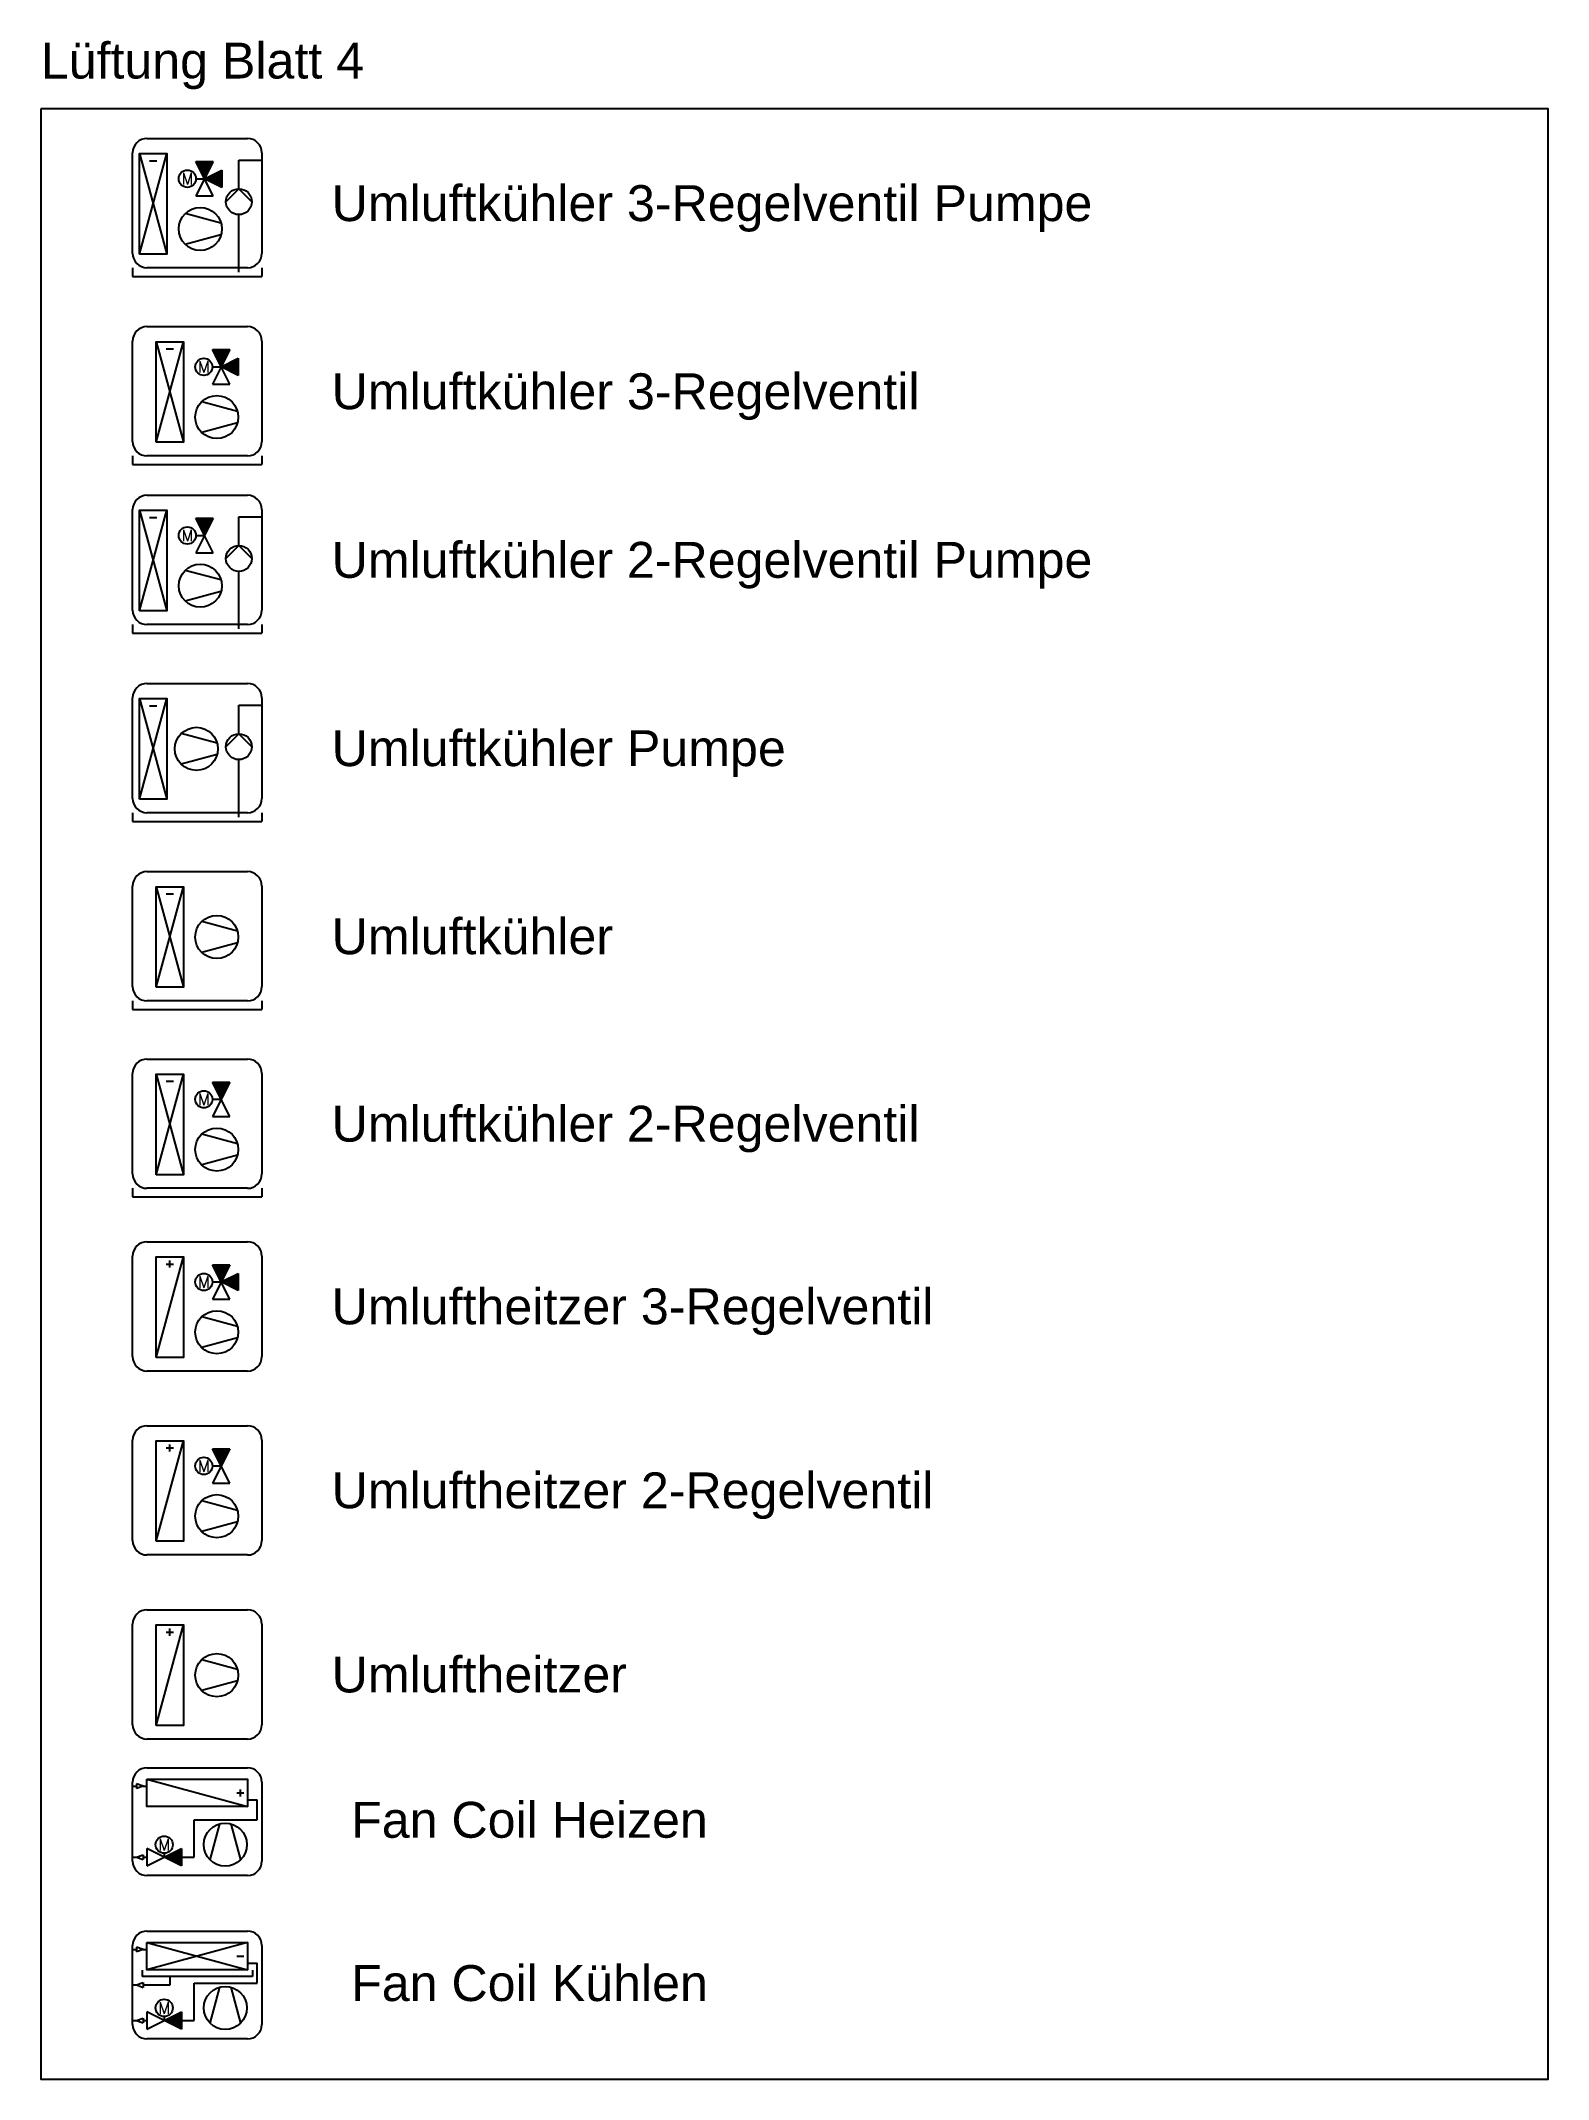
# Model space of a CAD drawing. Header units: millimetres. Extents: x 5800 to 16300, y -122162 to 14524.
# Drawn here: x 5800 to 16300, y -52166 to -37972 of the extents above; entities that cross this region are included whole.
import ezdxf
from ezdxf.enums import TextEntityAlignment as Align

# ---------------------------------------------------------------- set-up
doc = ezdxf.new("R2010")
doc.units = ezdxf.units.MM
doc.styles.add('Romans', font='Romans.shx')
doc.styles.get("Standard").update_dxf_attribs({"font": 'arial.ttf'})

msp = doc.modelspace()

# ---------------------------------------------------------------- texts
at = {"color": 7}
for s, p in [('Umluftkühler 3-Regelventil Pumpe', (7826, -39103)), ('Umluftkühler 3-Regelventil ', (7826, -40413)), ('Umluftkühler 2-Regelventil Pumpe', (7826, -41587)), ('Umluftkühler Pumpe', (7826, -42898)), ('Umluftkühler ', (7826, -44208)), ('Umluftkühler 2-Regelventil', (7826, -45513)), ('Umluftheitzer 3-Regelventil ', (7826, -46785)), ('Umluftheitzer 2-Regelventil', (7826, -48066)), ('Umluftheitzer', (7826, -49348)), ('Fan Coil Heizen', (7962, -50360)), ('Fan Coil Kühlen', (7962, -51497))]:
    msp.add_text(s, height=250, dxfattribs=at).set_placement(p, align=Align.MIDDLE_LEFT)
at = {"insert": (5800, -38148), "char_height": 250, "attachment_point": 4}
msp.add_mtext_dynamic_manual_height_columns('Lüftung Blatt 4', width=4100.87, gutter_width=12.5, heights=[0], dxfattribs=at)

# ---------------------------------------------------------------- blocks, each defined once
blk = doc.blocks.new('Umluftkühler 3-Regelventil Pumpe')
at = {"linetype": 'Continuous', "lineweight": -3}
for points in [[(111, 290), (-9, 290), (51, 170)], [(51, 170), (171, 230), (171, 110)]]:
    blk.add_hatch(color=256, dxfattribs=at).paths.add_polyline_path(points)
for p, q in [((-350, 450), (350, 450)), ((-450, -350), (-450, 350)), ((-402, -355), (-212, 345)), ((-402, 345), (-212, -355)), ((-332, 295), (-282, 295)), ((-9, 290), (111, 290)), ((290, 100), (290, 300)), ((290, 300), (450, 300)), ((450, 350), (450, -350)), ((-9, 170), (51, 170)), ((290, 100), (200, 10)), ((290, 100), (380, 10)), ((165, -140), (-84, -73)), ((290, -480), (290, -80)), ((165, -220), (-84, -287)), ((-450, -450), (-450, -510)), ((-450, -510), (450, -510)), ((350, -450), (-350, -450)), ((450, -450), (450, -510))]:
    blk.add_line(p, q)
for p, q in [((111, 290), (-9, 50)), ((111, 50), (-9, 290)), ((51, 170), (171, 230)), ((171, 110), (51, 170)), ((171, 230), (171, 110)), ((-9, 50), (111, 50))]:
    blk.add_line(p, q, dxfattribs=at)
blk.add_lwpolyline([(-402, -355), (-402, 345), (-212, 345), (-212, -355), (-402, -355)])
for centre, radius in [((-69, 170), 60), ((290, 10), 90), ((21, -180), 150)]:
    blk.add_circle(centre, radius)
for centre, start, end in [((-350, 350), 90, 180), ((350, 350), 0, 90), ((-350, -350), 180, 270), ((350, -350), 270, 0)]:
    blk.add_arc(centre, 100, start, end)
at = {"style": 'Romans'}
blk.add_text('M', height=80, dxfattribs=at).set_placement((-69, 170), align=Align.MIDDLE_CENTER)
blk = doc.blocks.new('Umluftkühler 3-Regelventil')
at = {"linetype": 'Continuous', "lineweight": -3}
for points in [[(226, 290), (106, 290), (166, 170)], [(166, 170), (286, 230), (286, 110)]]:
    blk.add_hatch(color=256, dxfattribs=at).paths.add_polyline_path(points)
for p, q in [((-350, 450), (350, 450)), ((-450, -350), (-450, 350)), ((-286, -355), (-96, 345)), ((-286, 345), (-96, -355)), ((-216, 295), (-166, 295)), ((106, 290), (226, 290)), ((450, 350), (450, -350)), ((106, 170), (166, 170)), ((281, -140), (31, -73)), ((281, -220), (31, -287)), ((-450, -450), (-450, -510)), ((-450, -510), (450, -510)), ((350, -450), (-350, -450)), ((450, -450), (450, -510))]:
    blk.add_line(p, q)
for p, q in [((226, 290), (106, 50)), ((226, 50), (106, 290)), ((166, 170), (286, 230)), ((286, 110), (166, 170)), ((286, 230), (286, 110)), ((106, 50), (226, 50))]:
    blk.add_line(p, q, dxfattribs=at)
blk.add_lwpolyline([(-286, -355), (-286, 345), (-96, 345), (-96, -355), (-286, -355)])
for centre, radius in [((46, 170), 60), ((136, -180), 150)]:
    blk.add_circle(centre, radius)
for centre, start, end in [((-350, 350), 90, 180), ((350, 350), 0, 90), ((-350, -350), 180, 270), ((350, -350), 270, 0)]:
    blk.add_arc(centre, 100, start, end)
at = {"style": 'Romans'}
blk.add_text('M', height=80, dxfattribs=at).set_placement((46, 170), align=Align.MIDDLE_CENTER)
blk = doc.blocks.new('Umluftkühler 2-Regelventil Pumpe')
at = {"linetype": 'Continuous', "lineweight": -3}
blk.add_hatch(color=256, dxfattribs=at).paths.add_polyline_path([(111, 290), (-9, 290), (51, 170)])
for p, q in [((-350, 450), (350, 450)), ((-450, -350), (-450, 350)), ((-402, -355), (-212, 345)), ((-402, 345), (-212, -355)), ((-332, 295), (-282, 295)), ((-9, 290), (111, 290)), ((290, 100), (290, 300)), ((290, 300), (450, 300)), ((450, 350), (450, -350)), ((-9, 170), (51, 170)), ((290, 100), (200, 10)), ((290, 100), (380, 10)), ((165, -140), (-84, -73)), ((290, -480), (290, -80)), ((165, -220), (-84, -287)), ((-450, -450), (-450, -510)), ((-450, -510), (450, -510)), ((350, -450), (-350, -450)), ((450, -450), (450, -510))]:
    blk.add_line(p, q)
for p, q in [((111, 290), (-9, 50)), ((111, 50), (-9, 290)), ((-9, 50), (111, 50))]:
    blk.add_line(p, q, dxfattribs=at)
blk.add_lwpolyline([(-402, -355), (-402, 345), (-212, 345), (-212, -355), (-402, -355)])
for centre, radius in [((-69, 170), 60), ((290, 10), 90), ((21, -180), 150)]:
    blk.add_circle(centre, radius)
for centre, start, end in [((-350, 350), 90, 180), ((350, 350), 0, 90), ((-350, -350), 180, 270), ((350, -350), 270, 0)]:
    blk.add_arc(centre, 100, start, end)
at = {"style": 'Romans'}
blk.add_text('M', height=80, dxfattribs=at).set_placement((-69, 170), align=Align.MIDDLE_CENTER)
blk = doc.blocks.new('Umluftkühler Pumpe')
for p, q in [((-350, 450), (350, 450)), ((-450, -350), (-450, 350)), ((-402, -355), (-212, 345)), ((-402, 345), (-212, -355)), ((-332, 295), (-282, 295)), ((290, 100), (290, 300)), ((290, 300), (450, 300)), ((450, 350), (450, -350)), ((139, 35), (-111, 102)), ((290, 100), (200, 10)), ((290, 100), (380, 10)), ((139, -45), (-111, -112)), ((290, -480), (290, -80)), ((-450, -450), (-450, -510)), ((-450, -510), (450, -510)), ((350, -450), (-350, -450)), ((450, -450), (450, -510))]:
    blk.add_line(p, q)
blk.add_lwpolyline([(-402, -355), (-402, 345), (-212, 345), (-212, -355), (-402, -355)])
for centre, radius in [((-6, -5), 150), ((290, 10), 90)]:
    blk.add_circle(centre, radius)
for centre, start, end in [((-350, 350), 90, 180), ((350, 350), 0, 90), ((-350, -350), 180, 270), ((350, -350), 270, 0)]:
    blk.add_arc(centre, 100, start, end)
blk = doc.blocks.new('Umluftkühler')
for p, q in [((-350, 450), (350, 450)), ((-450, -350), (-450, 350)), ((-286, -355), (-96, 345)), ((-286, 345), (-96, -355)), ((-216, 295), (-166, 295)), ((450, 350), (450, -350)), ((281, 35), (31, 102)), ((281, -45), (31, -112)), ((-450, -450), (-450, -510)), ((-450, -510), (450, -510)), ((350, -450), (-350, -450)), ((450, -450), (450, -510))]:
    blk.add_line(p, q)
blk.add_lwpolyline([(-286, -355), (-286, 345), (-96, 345), (-96, -355), (-286, -355)])
blk.add_circle((136, -5), 150)
for centre, start, end in [((-350, 350), 90, 180), ((350, 350), 0, 90), ((-350, -350), 180, 270), ((350, -350), 270, 0)]:
    blk.add_arc(centre, 100, start, end)
blk = doc.blocks.new('Umluftheitzer 3-Regelventil')
at = {"linetype": 'Continuous', "lineweight": -3}
for points in [[(226, 290), (106, 290), (166, 170)], [(166, 170), (286, 230), (286, 110)]]:
    blk.add_hatch(color=256, dxfattribs=at).paths.add_polyline_path(points)
for p, q in [((-350, 450), (350, 450)), ((-450, -350), (-450, 350)), ((-286, -355), (-96, 345)), ((-216, 295), (-166, 295)), ((-191, 270), (-191, 320)), ((106, 290), (226, 290)), ((450, 350), (450, -350)), ((106, 170), (166, 170)), ((281, -140), (31, -73)), ((281, -220), (31, -287)), ((350, -450), (-350, -450))]:
    blk.add_line(p, q)
for p, q in [((226, 290), (106, 50)), ((226, 50), (106, 290)), ((166, 170), (286, 230)), ((286, 110), (166, 170)), ((286, 230), (286, 110)), ((106, 50), (226, 50))]:
    blk.add_line(p, q, dxfattribs=at)
blk.add_lwpolyline([(-286, -355), (-286, 345), (-96, 345), (-96, -355), (-286, -355)])
for centre, radius in [((46, 170), 60), ((136, -180), 150)]:
    blk.add_circle(centre, radius)
for centre, start, end in [((-350, 350), 90, 180), ((350, 350), 0, 90), ((-350, -350), 180, 270), ((350, -350), 270, 0)]:
    blk.add_arc(centre, 100, start, end)
at = {"style": 'Romans'}
blk.add_text('M', height=80, dxfattribs=at).set_placement((46, 170), align=Align.MIDDLE_CENTER)
blk = doc.blocks.new('Umluftheitzer 2-Regelventil')
at = {"linetype": 'Continuous', "lineweight": -3}
blk.add_hatch(color=256, dxfattribs=at).paths.add_polyline_path([(226, 290), (106, 290), (166, 170)])
for p, q in [((-350, 450), (350, 450)), ((-450, -350), (-450, 350)), ((-286, -355), (-96, 345)), ((-216, 295), (-166, 295)), ((-191, 270), (-191, 320)), ((106, 290), (226, 290)), ((450, 350), (450, -350)), ((106, 170), (166, 170)), ((281, -140), (31, -73)), ((281, -220), (31, -287)), ((350, -450), (-350, -450))]:
    blk.add_line(p, q)
for p, q in [((226, 290), (106, 50)), ((226, 50), (106, 290)), ((106, 50), (226, 50))]:
    blk.add_line(p, q, dxfattribs=at)
blk.add_lwpolyline([(-286, -355), (-286, 345), (-96, 345), (-96, -355), (-286, -355)])
for centre, radius in [((46, 170), 60), ((136, -180), 150)]:
    blk.add_circle(centre, radius)
for centre, start, end in [((-350, 350), 90, 180), ((350, 350), 0, 90), ((-350, -350), 180, 270), ((350, -350), 270, 0)]:
    blk.add_arc(centre, 100, start, end)
at = {"style": 'Romans'}
blk.add_text('M', height=80, dxfattribs=at).set_placement((46, 170), align=Align.MIDDLE_CENTER)
blk = doc.blocks.new('Umluftheitzer')
for p, q in [((-350, 450), (350, 450)), ((-450, -350), (-450, 350)), ((-286, -355), (-96, 345)), ((-216, 295), (-166, 295)), ((-191, 270), (-191, 320)), ((450, 350), (450, -350)), ((281, 35), (31, 102)), ((281, -45), (31, -112)), ((350, -450), (-350, -450))]:
    blk.add_line(p, q)
blk.add_lwpolyline([(-286, -355), (-286, 345), (-96, 345), (-96, -355), (-286, -355)])
blk.add_circle((136, -5), 150)
for centre, start, end in [((-350, 350), 90, 180), ((350, 350), 0, 90), ((-350, -350), 180, 270), ((350, -350), 270, 0)]:
    blk.add_arc(centre, 100, start, end)
blk = doc.blocks.new('Umluftkühler 2-Regelventil')
at = {"linetype": 'Continuous', "lineweight": -3}
blk.add_hatch(color=256, dxfattribs=at).paths.add_polyline_path([(226, 290), (106, 290), (166, 170)])
for p, q in [((-350, 450), (350, 450)), ((-450, -350), (-450, 350)), ((-286, -355), (-96, 345)), ((-286, 345), (-96, -355)), ((-216, 295), (-166, 295)), ((106, 290), (226, 290)), ((450, 350), (450, -350)), ((106, 170), (166, 170)), ((281, -140), (31, -73)), ((281, -220), (31, -287)), ((-450, -450), (-450, -510)), ((-450, -510), (450, -510)), ((350, -450), (-350, -450)), ((450, -450), (450, -510))]:
    blk.add_line(p, q)
for p, q in [((226, 290), (106, 50)), ((226, 50), (106, 290)), ((106, 50), (226, 50))]:
    blk.add_line(p, q, dxfattribs=at)
blk.add_lwpolyline([(-286, -355), (-286, 345), (-96, 345), (-96, -355), (-286, -355)])
for centre, radius in [((46, 170), 60), ((136, -180), 150)]:
    blk.add_circle(centre, radius)
for centre, start, end in [((-350, 350), 90, 180), ((350, 350), 0, 90), ((-350, -350), 180, 270), ((350, -350), 270, 0)]:
    blk.add_arc(centre, 100, start, end)
at = {"style": 'Romans'}
blk.add_text('M', height=80, dxfattribs=at).set_placement((46, 170), align=Align.MIDDLE_CENTER)
blk = doc.blocks.new('Fan Coil Heizen')
at = {"linetype": 'Continuous'}
blk.add_hatch(color=256, dxfattribs=at).paths.add_polyline_path([(-110, -307), (-110, -188), (-230, -248)])
for p, q in [((-350, 375), (350, 375)), ((-350, 295), (350, 105)), ((-450, -275), (-450, 275)), ((-450, 248), (-424, 248)), ((-376, 248), (-424, 264)), ((-424, 264), (-424, 231)), ((-376, 248), (-424, 231)), ((-376, 248), (-350, 248)), ((275, 200), (325, 200)), ((300, 225), (300, 175)), ((350, 152), (418, 152)), ((418, 13), (418, 152)), ((450, 275), (450, -275)), ((-22, -248), (-22, 13)), ((-22, 13), (418, 13)), ((155, -15), (87, -265)), ((235, -15), (302, -265)), ((-450, -248), (-424, -248)), ((-424, -248), (-376, -231)), ((-424, -248), (-376, -264)), ((-376, -231), (-376, -264)), ((-376, -248), (-350, -248)), ((-376, -248), (-350, -248)), ((-110, -307), (-350, -188)), ((-350, -188), (-350, -307)), ((-350, -307), (-110, -188)), ((-230, -220), (-230, -248)), ((-110, -188), (-110, -307)), ((-110, -248), (-22, -248)), ((350, -375), (-350, -375))]:
    blk.add_line(p, q, dxfattribs=at)
blk.add_lwpolyline([(-350, 295), (350, 295), (350, 105), (-350, 105), (-350, 295)], dxfattribs=at)
for centre, radius in [((-230, -160), 60), ((195, -160), 150)]:
    blk.add_circle(centre, radius, dxfattribs=at)
for centre, start, end in [((-350, 275), 90, 180), ((350, 275), 0, 90), ((-350, -275), 180, 270), ((350, -275), 270, 0)]:
    blk.add_arc(centre, 100, start, end, dxfattribs=at)
at = {"linetype": 'Continuous', "style": 'Romans'}
blk.add_text('M', height=80, dxfattribs=at).set_placement((-230, -160), align=Align.MIDDLE_CENTER)
blk = doc.blocks.new('Fan Coil Kühlen')
at = {"linetype": 'Continuous'}
blk.add_hatch(color=256, dxfattribs=at).paths.add_polyline_path([(-110, -307), (-110, -188), (-230, -248)])
for p, q in [((-350, 375), (350, 375)), ((-350, 295), (350, 105)), ((350, 295), (-350, 105)), ((-450, -275), (-450, 275)), ((-450, 248), (-424, 248)), ((-376, 248), (-424, 264)), ((-424, 264), (-424, 231)), ((-376, 248), (-424, 231)), ((-376, 248), (-350, 248)), ((275, 200), (325, 200)), ((350, 152), (418, 152)), ((418, 13), (418, 152)), ((450, 275), (450, -275)), ((-450, 0), (-424, 0)), ((-424, 0), (-376, 17)), ((-424, 0), (-376, -17)), ((-384, 102), (-384, 60)), ((384, 60), (-384, 60)), ((-376, 17), (-376, -17)), ((-376, 0), (-189, 0)), ((-376, 0), (-350, 0)), ((-189, 0), (-189, 60)), ((-22, -248), (-22, 13)), ((-22, 13), (418, 13)), ((384, 102), (384, 60)), ((155, -15), (87, -265)), ((235, -15), (302, -265)), ((-450, -248), (-424, -248)), ((-424, -248), (-376, -231)), ((-424, -248), (-376, -264)), ((-376, -231), (-376, -264)), ((-376, -248), (-350, -248)), ((-376, -248), (-350, -248)), ((-110, -307), (-350, -188)), ((-350, -188), (-350, -307)), ((-350, -307), (-110, -188)), ((-230, -220), (-230, -248)), ((-110, -188), (-110, -307)), ((-110, -248), (-22, -248)), ((350, -375), (-350, -375))]:
    blk.add_line(p, q, dxfattribs=at)
blk.add_lwpolyline([(-350, 295), (350, 295), (350, 105), (-350, 105), (-350, 295)], dxfattribs=at)
for centre, radius in [((-230, -160), 60), ((195, -160), 150)]:
    blk.add_circle(centre, radius, dxfattribs=at)
for centre, start, end in [((-350, 275), 90, 180), ((350, 275), 0, 90), ((-350, -275), 180, 270), ((350, -275), 270, 0)]:
    blk.add_arc(centre, 100, start, end, dxfattribs=at)
at = {"linetype": 'Continuous', "style": 'Romans'}
blk.add_text('M', height=80, dxfattribs=at).set_placement((-230, -160), align=Align.MIDDLE_CENTER)

# ---------------------------------------------------------------- linework, layer by layer
msp.add_lwpolyline([(5800, -38446), (5800, -52166), (16300, -52166), (16300, -38446), (5800, -38446)])

# ---------------------------------------------------------------- block references
for name, p in [('Umluftkühler 3-Regelventil Pumpe', (6890, -39103)), ('Umluftkühler 3-Regelventil', (6890, -40413)), ('Umluftkühler 2-Regelventil Pumpe', (6890, -41587)), ('Umluftkühler Pumpe', (6890, -42898)), ('Umluftkühler', (6890, -44208)), ('Umluftkühler 2-Regelventil', (6890, -45513)), ('Umluftheitzer 3-Regelventil', (6890, -46785)), ('Umluftheitzer 2-Regelventil', (6890, -48066)), ('Umluftheitzer', (6890, -49348)), ('Fan Coil Heizen', (6890, -50373)), ('Fan Coil Kühlen', (6890, -51510))]:
    msp.add_blockref(name, p)

msp.set_redraw_order([(e.dxf.handle, doc.entitydb.next_handle()) for e in msp.query("TEXT MTEXT ATTDEF DIMENSION ARC_DIMENSION")])  # texts and dimensions are drawn at this point

doc.saveas('drawing.dxf')
